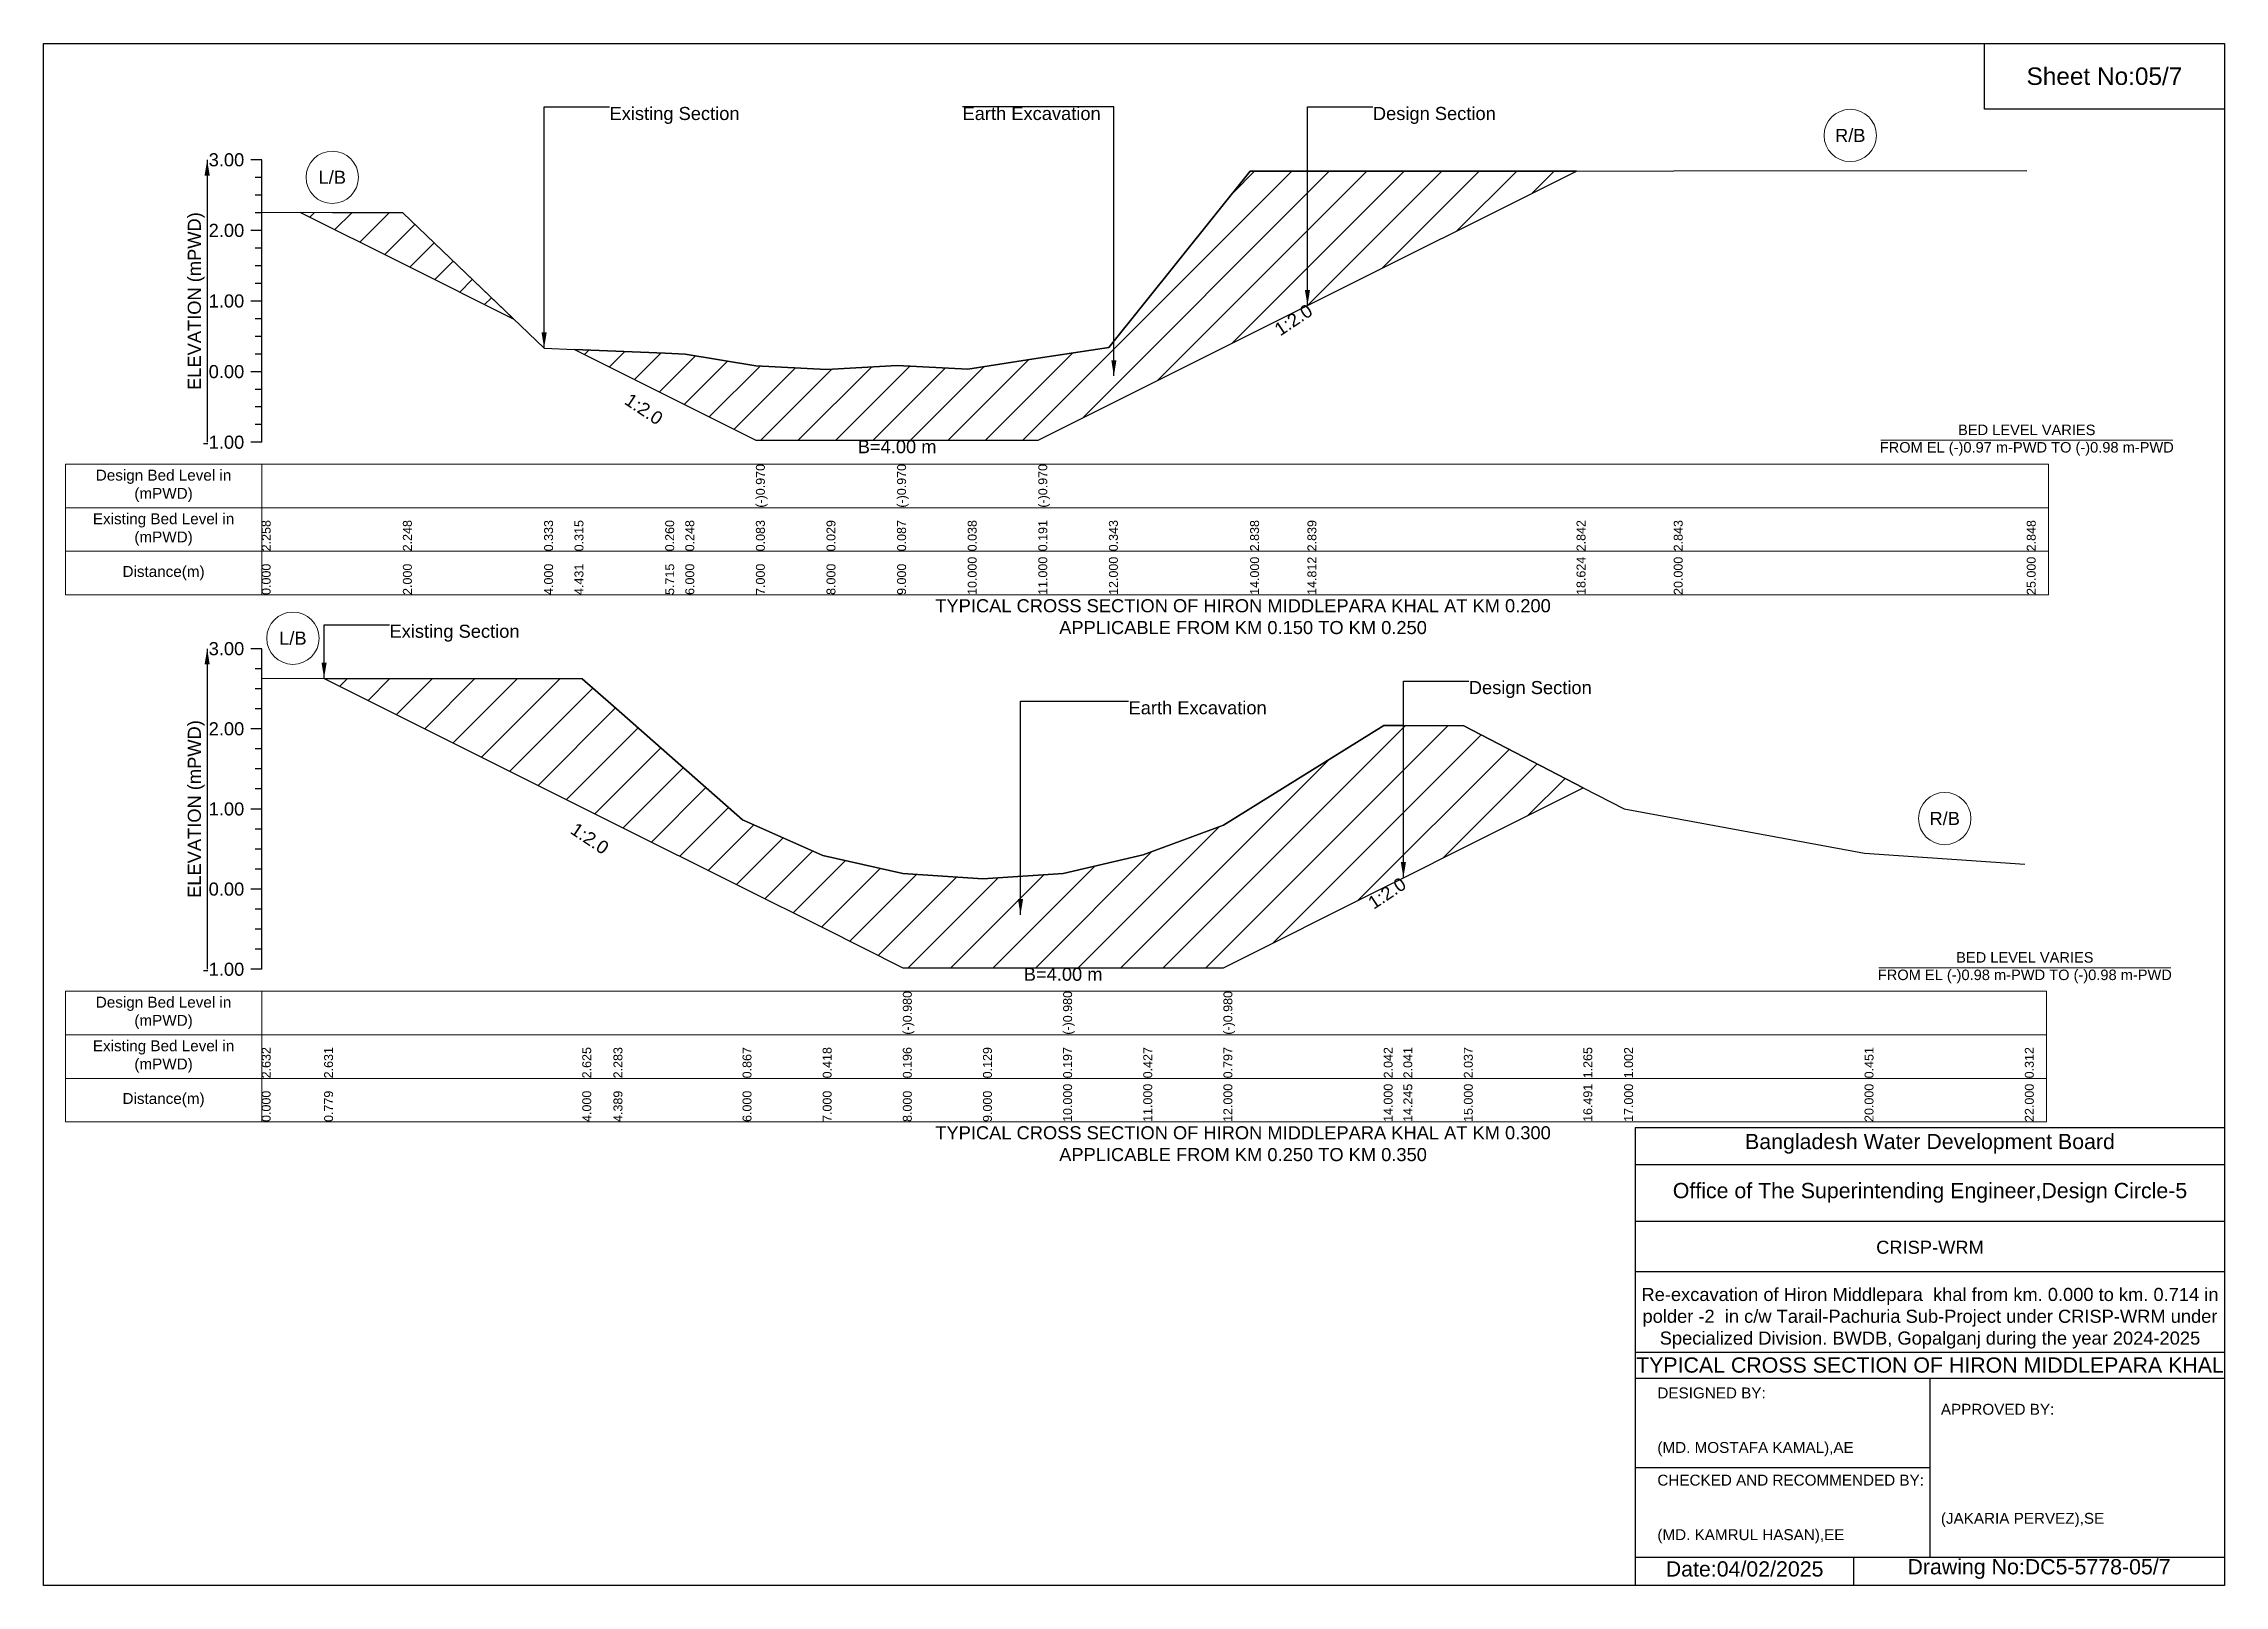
# Model space of a CAD drawing. Header units: inches. Extents: x 91000 to 178000, y -5656 to 6922.
# Drawn here: x 140000 to 148000, y -5656 to 0 of the extents above; entities that cross this region are included whole.
import ezdxf

# ---------------------------------------------------------------- set-up
doc = ezdxf.new("R2010")
doc.units = ezdxf.units.IN
doc.header["$LTSCALE"] = 7
doc.header["$MEASUREMENT"] = 0
for name, color, linetype, lineweight in [('Cross section Data Border', 7, 'Continuous', 9), ('Cross Section Labels', 7, 'Continuous', 9), ('Existing_Bed_Level for Xsection', 7, 'Continuous', 25)]:
    doc.layers.add(name, color=color, linetype=linetype, lineweight=lineweight)
doc.styles.get("Standard").update_dxf_attribs({"font": 'arial.ttf'})
doc.dimstyles.get("Standard").update_dxf_attribs({"dimtxt": 0.18, "dimasz": 0.18, "dimexe": 0.18, "dimexo": 0.0625, "dimgap": 0.09, "dimtad": 0, "dimtih": 1, "dimtoh": 1, "dimdec": 4, "dimzin": 0, "dimdsep": 46, "dimtxsty": 'Standard', "dimcen": 0.09, "dimadec": 0, "dimazin": 0, "dimtfac": 1, "dimtdec": 4, "dimtofl": 0, "dimtmove": 0, "dimatfit": 3, "dimfxl": 1, "dimtolj": 1, "dimtzin": 0, "dimarcsym": 0})

msp = doc.modelspace()

# ---------------------------------------------------------------- texts
at = {"attachment_point": 5}
for s, insert, char_height in [('Sheet No:05/7', (147560, -120), 64), ('Bangladesh Water Development Board', (146920, -4036), 56), ('Office of The Superintending Engineer,Design Circle-5', (146920, -4216), 56)]:
    msp.add_mtext(s, dxfattribs=dict(at, insert=insert, char_height=char_height))
for s, insert, char_height, width, attachment_point in [('CRISP-WRM', (146920, -4416), 48, 2240, 5), ('Re-excavation of Hiron Middlepara  khal from km. 0.000 to km. 0.714 in polder -2  in c/w Tarail-Pachuria Sub-Project under CRISP-WRM under Specialized Division. BWDB, Gopalganj during the year 2024-2025', (146920, -4676), 48, 2160, 5), ('TYPICAL CROSS SECTION OF HIRON MIDDLEPARA KHAL', (146920, -4848), 56, 2240, 5), ('DESIGNED BY:^J^J^J(MD. MOSTAFA KAMAL),AE', (145920, -5056), 40, 1120, 4), ('APPROVED BY:^J^J^J^J^J^J(JAKARIA PERVEZ),SE', (146960, -5216), 40, 1120, 4), ('CHECKED AND RECOMMENDED BY:^J^J^J(MD. KAMRUL HASAN),EE', (145920, -5376), 40, 1120, 4), ('Date:04/02/2025', (146240, -5596), 56, 1120, 5), ('Drawing No:DC5-5778-05/7', (147320, -5596), 56, 1760, 5)]:
    msp.add_mtext(s, dxfattribs=dict(insert=insert, char_height=char_height, width=width, attachment_point=attachment_point))
at = {"layer": 'Cross section Data Border', "char_height": 40, "width": 640, "attachment_point": 5}
for s, insert in [('Design Bed Level in (mPWD)', (140440, -1622.5)), ('Existing Bed Level in (mPWD)', (140440, -1782.5)), ('Distance(m)', (140440, -1942.5)), ('Design Bed Level in (mPWD)', (140440, -3555.9)), ('Existing Bed Level in (mPWD)', (140440, -3715.9)), ('Distance(m)', (140440, -3875.9))]:
    msp.add_mtext(s, dxfattribs=dict(at, insert=insert))
at = {"layer": 'Cross Section Labels'}
for s, insert, char_height, attachment_point in [('Existing Section', (142076, -232.3), 48, 1), ('Earth Excavation', (143371, -232.3), 48, 1), ('Design Section', (144876.3, -232.3), 48, 1), ('R/B', (146627.5, -337), 48, 5), ('L/B', (141059, -490.5), 48, 5), ('BED LEVEL VARIES ^JFROM EL (-)0.97 m-PWD TO (-)0.98 m-PWD', (147275, -1454.7), 38.4, 5), ('B=4.00 m', (143131, -1454.7), 48, 2), ('TYPICAL CROSS SECTION OF HIRON MIDDLEPARA KHAL AT KM 0.200^JAPPLICABLE FROM KM 0.150 TO KM 0.250', (144400, -2102.5), 48, 5), ('L/B', (140914.5, -2181.3), 48, 5), ('Existing Section', (141268.9, -2131.7), 48, 1), ('Design Section', (145228.2, -2338.3), 48, 1), ('Earth Excavation', (143980, -2412.4), 48, 1), ('R/B', (146974, -2842.8), 48, 5), ('BED LEVEL VARIES ^JFROM EL (-)0.98 m-PWD TO (-)0.98 m-PWD', (147268, -3390), 38.4, 5), ('B=4.00 m', (143740, -3390), 48, 2), ('TYPICAL CROSS SECTION OF HIRON MIDDLEPARA KHAL AT KM 0.300^JAPPLICABLE FROM KM 0.250 TO KM 0.350', (144400, -4035.9), 48, 5)]:
    msp.add_mtext(s, dxfattribs=dict(at, insert=insert, char_height=char_height, attachment_point=attachment_point))
at = {"layer": 'Cross Section Labels', "char_height": 48, "attachment_point": 2}
for insert, rotation in [((144571.5, -993.5), 33.69007), ((142215.5, -1320.7), 326.30993), ((142017, -2896), 326.30993), ((144914.7, -3096.7), 33.69007)]:
    msp.add_mtext('1:2.0', dxfattribs=dict(at, insert=insert, rotation=rotation))
at = {"layer": 'Existing_Bed_Level for Xsection', "char_height": 48, "attachment_point": 6}
for s, insert in [('3.00', (140736, -426.5)), ('2.00', (140736, -685.5)), ('1.00', (140736, -944.5)), ('0.00', (140736, -1203.5)), ('-1.00', (140736, -1462.5)), ('3.00', (140736, -2219.9)), ('2.00', (140736, -2513.9)), ('1.00', (140736, -2807.9)), ('0.00', (140736, -3101.9)), ('-1.00', (140736, -3395.9))]:
    msp.add_mtext(s, dxfattribs=dict(at, insert=insert))
at = {"layer": 'Existing_Bed_Level for Xsection', "rotation": 90}
for s, insert, char_height, attachment_point in [('ELEVATION (mPWD)', (140560, -944.5), 48, 5), ('(-)0.970', (142613, -1702.5), 32.8, 1), ('(-)0.970', (143131, -1702.5), 32.8, 1), ('(-)0.970', (143649, -1702.5), 32.8, 1), ('2.258', (140800, -1862.5), 32.8, 1), ('2.248', (141318, -1862.5), 32.8, 1), ('0.333', (141836, -1862.5), 32.8, 1), ('0.315', (141947.5, -1862.5), 32.8, 1), ('0.260', (142280.3, -1862.5), 32.8, 1), ('0.248', (142354, -1862.5), 32.8, 1), ('0.083', (142613, -1862.5), 32.8, 1), ('0.029', (142872, -1862.5), 32.8, 1), ('0.087', (143131, -1862.5), 32.8, 1), ('0.038', (143390, -1862.5), 32.8, 1), ('0.191', (143649, -1862.5), 32.8, 1), ('0.343', (143908, -1862.5), 32.8, 1), ('2.838', (144426, -1862.5), 32.8, 1), ('2.839', (144636.3, -1862.5), 32.8, 1), ('2.842', (145623.5, -1862.5), 32.8, 1), ('2.843', (145980, -1862.5), 32.8, 1), ('2.848', (147275, -1862.5), 32.8, 1), ('0.000', (140800, -2022.5), 32.8, 1), ('2.000', (141318, -2022.5), 32.8, 1), ('4.000', (141836, -2022.5), 32.8, 1), ('4.431', (141947.5, -2022.5), 32.8, 1), ('5.715', (142280.3, -2022.5), 32.8, 1), ('6.000', (142354, -2022.5), 32.8, 1), ('7.000', (142613, -2022.5), 32.8, 1), ('8.000', (142872, -2022.5), 32.8, 1), ('9.000', (143131, -2022.5), 32.8, 1), ('10.000', (143390, -2022.5), 32.8, 1), ('11.000', (143649, -2022.5), 32.8, 1), ('12.000', (143908, -2022.5), 32.8, 1), ('14.000', (144426, -2022.5), 32.8, 1), ('14.812', (144636.3, -2022.5), 32.8, 1), ('18.624', (145623.5, -2022.5), 32.8, 1), ('20.000', (145980, -2022.5), 32.8, 1), ('25.000', (147275, -2022.5), 32.8, 1), ('ELEVATION (mPWD)', (140560, -2807.9), 48, 5), ('(-)0.980', (143152, -3635.9), 32.8, 1), ('(-)0.980', (143740, -3635.9), 32.8, 1), ('(-)0.980', (144328, -3635.9), 32.8, 1), ('2.632', (140800, -3795.9), 32.8, 1), ('2.631', (141028.9, -3795.9), 32.8, 1), ('2.625', (141976, -3795.9), 32.8, 1), ('2.283', (142090.5, -3795.9), 32.8, 1), ('0.867', (142564, -3795.9), 32.8, 1), ('0.418', (142858, -3795.9), 32.8, 1), ('0.196', (143152, -3795.9), 32.8, 1), ('0.129', (143446, -3795.9), 32.8, 1), ('0.197', (143740, -3795.9), 32.8, 1), ('0.427', (144034, -3795.9), 32.8, 1), ('0.797', (144328, -3795.9), 32.8, 1), ('2.042', (144916, -3795.9), 32.8, 1), ('2.041', (144988.2, -3795.9), 32.8, 1), ('2.037', (145210, -3795.9), 32.8, 1), ('1.265', (145648.3, -3795.9), 32.8, 1), ('1.002', (145798, -3795.9), 32.8, 1), ('0.451', (146680, -3795.9), 32.8, 1), ('0.312', (147268, -3795.9), 32.8, 1), ('10.000', (143740, -3955.9), 32.8, 1), ('11.000', (144034, -3955.9), 32.8, 1), ('12.000', (144328, -3955.9), 32.8, 1), ('14.000', (144916, -3955.9), 32.8, 1), ('14.245', (144988.2, -3955.9), 32.8, 1), ('15.000', (145210, -3955.9), 32.8, 1), ('16.491', (145648.3, -3955.9), 32.8, 1), ('17.000', (145798, -3955.9), 32.8, 1), ('20.000', (146680, -3955.9), 32.8, 1), ('22.000', (147268, -3955.9), 32.8, 1), ('0.000', (140800, -3955.9), 32.8, 1), ('0.779', (141028.9, -3955.9), 32.8, 1), ('4.000', (141976, -3955.9), 32.8, 1), ('4.389', (142090.5, -3955.9), 32.8, 1), ('6.000', (142564, -3955.9), 32.8, 1), ('7.000', (142858, -3955.9), 32.8, 1), ('8.000', (143152, -3955.9), 32.8, 1), ('9.000', (143446, -3955.9), 32.8, 1)]:
    msp.add_mtext(s, dxfattribs=dict(at, insert=insert, char_height=char_height, attachment_point=attachment_point))

# ---------------------------------------------------------------- hatches: boundary and pattern name
at = {"layer": 'Existing_Bed_Level for Xsection'}
h = msp.add_hatch(dxfattribs=at)
h.set_pattern_fill('ANSI31', color=256, scale=777, style=0)
h.paths.add_polyline_path([(141947.5, -1122), (142280.3, -1288.4), (142354, -1325.2), (142613, -1454.7), (142872, -1454.7), (143131, -1454.7), (143390, -1454.7), (143649, -1454.7), (143908, -1325.2), (144426, -1066.2), (144636.3, -961.1), (145623.5, -467.5), (144636.3, -468.3), (144426, -468.5), (143908, -1114.7), (143649, -1154.2), (143390, -1193.7), (143131, -1181), (142872, -1196), (142613, -1182), (142354, -1139.3), (142280.3, -1136.1)])
h = msp.add_hatch(dxfattribs=at)
h.set_pattern_fill('ANSI31', color=256, scale=777, style=0)
h.paths.add_polyline_path([(140942.3, -619.4), (141318, -807.2), (141724.5, -1010.5), (141318, -621.3)])
h = msp.add_hatch(dxfattribs=at)
h.set_pattern_fill('ANSI31', color=256, scale=882, style=0)
h.paths.add_polyline_path([(141028.9, -2328.5), (141976, -2802), (142090.5, -2859.3), (142564, -3096), (142858, -3243), (143152, -3390), (143446, -3390), (143740, -3390), (144034, -3390), (144328, -3390), (144916, -3096), (144988.2, -3060), (145210, -2949), (145648.3, -2729.9), (145210, -2503), (144988.2, -2501.9), (144916, -2501.6), (144328, -2867.6), (144034, -2976.4), (143740, -3044), (143446, -3064), (143152, -3044.3), (142858, -2979), (142564, -2847), (142090.5, -2430.8), (141976, -2330.2)])

# ---------------------------------------------------------------- linework, layer by layer
for points in [[(140000, 0), (148000, 0), (148000, -5656), (140000, -5656)], [(147120, 0), (148000, 0), (148000, -240), (147120, -240)]]:
    msp.add_lwpolyline(points, close=True)
for points in [[(145840, -5656), (145840, -3976), (148000, -3976)], [(145840, -4112), (148000, -4112)], [(145840, -4320), (148000, -4320)], [(145840, -4504), (148000, -4504)], [(145840, -4800), (148000, -4800)], [(145840, -4896), (148000, -4896)], [(146920, -4896), (146920, -5552)], [(145840, -5224), (146920, -5224)], [(145840, -5552), (148000, -5552)], [(146640, -5552), (146640, -5656)]]:
    msp.add_lwpolyline(points)
at = {"layer": 'Cross section Data Border'}
for points in [[(140080, -1542.5), (147355, -1542.5), (147355, -2022.5), (140080, -2022.5)], [(140080, -3475.9), (147348, -3475.9), (147348, -3955.9), (140080, -3955.9)]]:
    msp.add_lwpolyline(points, close=True, dxfattribs=at)
for points in [[(140800, -1542.5), (140800, -2022.5)], [(140080, -1702.5), (147355, -1702.5)], [(140080, -1862.5), (147355, -1862.5)], [(140800, -3475.9), (140800, -3955.9)], [(140080, -3635.9), (147348, -3635.9)], [(140080, -3795.9), (147348, -3795.9)]]:
    msp.add_lwpolyline(points, dxfattribs=at)
at = {"layer": 'Cross Section Labels'}
for points in [[(146739.2, -1454.7), (147810.8, -1454.7)], [(146732.2, -3390), (147803.8, -3390)]]:
    msp.add_lwpolyline(points, dxfattribs=at)
for centre in [(146627.5, -337), (141059, -490.5), (140914.5, -2181.3), (146974, -2842.8)]:
    msp.add_circle(centre, 96, dxfattribs=at)
at = {"layer": 'Existing_Bed_Level for Xsection'}
for points in [[(140800, -426.5), (140760, -426.5)], [(140800, -1462.5), (140800, -1203.5), (140800, -944.5), (140800, -685.5), (140800, -426.5)], [(140800, -618.7), (141318, -621.3), (141836, -1117.3), (141947.5, -1122), (142280.3, -1136.1), (142354, -1139.3), (142613, -1182), (142613, -1182), (142872, -1196), (143131, -1181), (143131, -1181), (143390, -1193.7), (143649, -1154.2), (143649, -1154.2), (143908, -1114.7), (144426, -468.5), (144636.3, -468.3), (145623.5, -467.5), (145980, -467.2), (147275, -465.9)], [(140800, -491.3), (140776, -491.3)], [(140800, -556), (140776, -556)], [(140800, -620.8), (140776, -620.8)], [(140800, -685.5), (140760, -685.5)], [(140800, -750.3), (140776, -750.3)], [(140800, -815), (140776, -815)], [(140800, -879.8), (140776, -879.8)], [(140800, -944.5), (140760, -944.5)], [(140800, -1009.3), (140776, -1009.3)], [(140800, -1074), (140776, -1074)], [(140800, -1138.8), (140776, -1138.8)], [(140800, -1203.5), (140760, -1203.5)], [(140800, -1268.3), (140776, -1268.3)], [(140800, -1333), (140776, -1333)], [(140800, -1397.8), (140776, -1397.8)], [(140800, -1462.5), (140760, -1462.5)], [(140800, -2219.9), (140760, -2219.9)], [(140800, -3395.9), (140800, -3101.9), (140800, -2807.9), (140800, -2513.9), (140800, -2219.9)], [(140800, -2293.4), (140776, -2293.4)], [(140800, -2366.9), (140776, -2366.9)], [(140800, -2328.1), (141028.9, -2328.5), (141976, -2330.2), (142090.5, -2430.8), (142564, -2847), (142858, -2979), (143152, -3044.3), (143152, -3044.3), (143446, -3064), (143740, -3044), (143740, -3044), (144034, -2976.4), (144328, -2867.6), (144328, -2867.6), (144916, -2501.6), (144988.2, -2501.9), (145210, -2503), (145648.3, -2729.9), (145798, -2807.3), (146680, -2969.3), (147268, -3010.2)], [(140800, -2440.4), (140776, -2440.4)], [(140800, -2513.9), (140760, -2513.9)], [(140800, -2587.4), (140776, -2587.4)], [(140800, -2660.9), (140776, -2660.9)], [(140800, -2734.4), (140776, -2734.4)], [(140800, -2807.9), (140760, -2807.9)], [(140800, -2881.4), (140776, -2881.4)], [(140800, -2954.9), (140776, -2954.9)], [(140800, -3028.4), (140776, -3028.4)], [(140800, -3101.9), (140760, -3101.9)], [(140800, -3175.4), (140776, -3175.4)], [(140800, -3248.9), (140776, -3248.9)], [(140800, -3322.4), (140776, -3322.4)], [(140800, -3395.9), (140760, -3395.9)]]:
    msp.add_lwpolyline(points, dxfattribs=at)
for points in [[(141947.5, -1122), (142280.3, -1288.4), (142354, -1325.2), (142613, -1454.7), (142613, -1454.7), (142872, -1454.7), (143131, -1454.7), (143131, -1454.7), (143390, -1454.7), (143649, -1454.7), (143649, -1454.7), (143908, -1325.2), (144426, -1066.2), (144636.3, -961.1), (145623.5, -467.5), (144636.3, -468.3), (144426, -468.5), (143908, -1114.7), (143649, -1154.2), (143649, -1154.2), (143390, -1193.7), (143131, -1181), (143131, -1181), (142872, -1196), (142613, -1182), (142613, -1182), (142354, -1139.3), (142280.3, -1136.1)], [(140942.3, -619.4), (141318, -807.2), (141724.5, -1010.5), (141318, -621.3)], [(141028.9, -2328.5), (141976, -2802), (142090.5, -2859.3), (142564, -3096), (142858, -3243), (143152, -3390), (143152, -3390), (143446, -3390), (143740, -3390), (143740, -3390), (144034, -3390), (144328, -3390), (144328, -3390), (144916, -3096), (144988.2, -3060), (145210, -2949), (145648.3, -2729.9), (145648.3, -2729.9), (145648.3, -2729.9), (145210, -2503), (144988.2, -2501.9), (144916, -2501.6), (144328, -2867.6), (144328, -2867.6), (144034, -2976.4), (143740, -3044), (143740, -3044), (143446, -3064), (143152, -3044.3), (143152, -3044.3), (142858, -2979), (142564, -2847), (142090.5, -2430.8), (141976, -2330.2)]]:
    msp.add_lwpolyline(points, close=True, dxfattribs=at)

msp.set_redraw_order([(e.dxf.handle, doc.entitydb.next_handle()) for e in msp.query("TEXT MTEXT ATTDEF DIMENSION ARC_DIMENSION")])  # texts and dimensions are drawn at this point

# ---------------------------------------------------------------- leaders
at = {"layer": 'Cross Section Labels', "annotation_type": 0, "has_hookline": 1}
for points, hookline_direction, text_width in [([(141836, -1117.3), (141836, -232.3), (142075.9, -232.3)], 0, 467.2), ([(143926.2, -1219.2), (143926.2, -232.3), (143371.1, -232.3)], 1, 497), ([(144636.3, -961.1), (144636.3, -232.3), (144876.2, -232.3)], 0, 441.2), ([(141028.9, -2328.1), (141028.9, -2131.7), (141268.9, -2131.7)], 0, 467.2), ([(144988.2, -3060), (144988.2, -2338.3), (145228.1, -2338.3)], 0, 441.2), ([(143583.7, -3195.7), (143583.7, -2412.4), (143979.9, -2412.4)], 0, 497)]:
    msp.add_leader(points, dimstyle='Standard', override={"dimasz": 57.6}, dxfattribs=dict(at, hookline_direction=hookline_direction, text_width=text_width))
at = {"layer": 'Existing_Bed_Level for Xsection'}
for points in [[(140600, -426.5), (140600, -1462.5)], [(140600, -2219.9), (140600, -3395.9)]]:
    msp.add_leader(points, dimstyle='Standard', override={"dimasz": 57.6}, dxfattribs=at)

doc.saveas('drawing.dxf')
